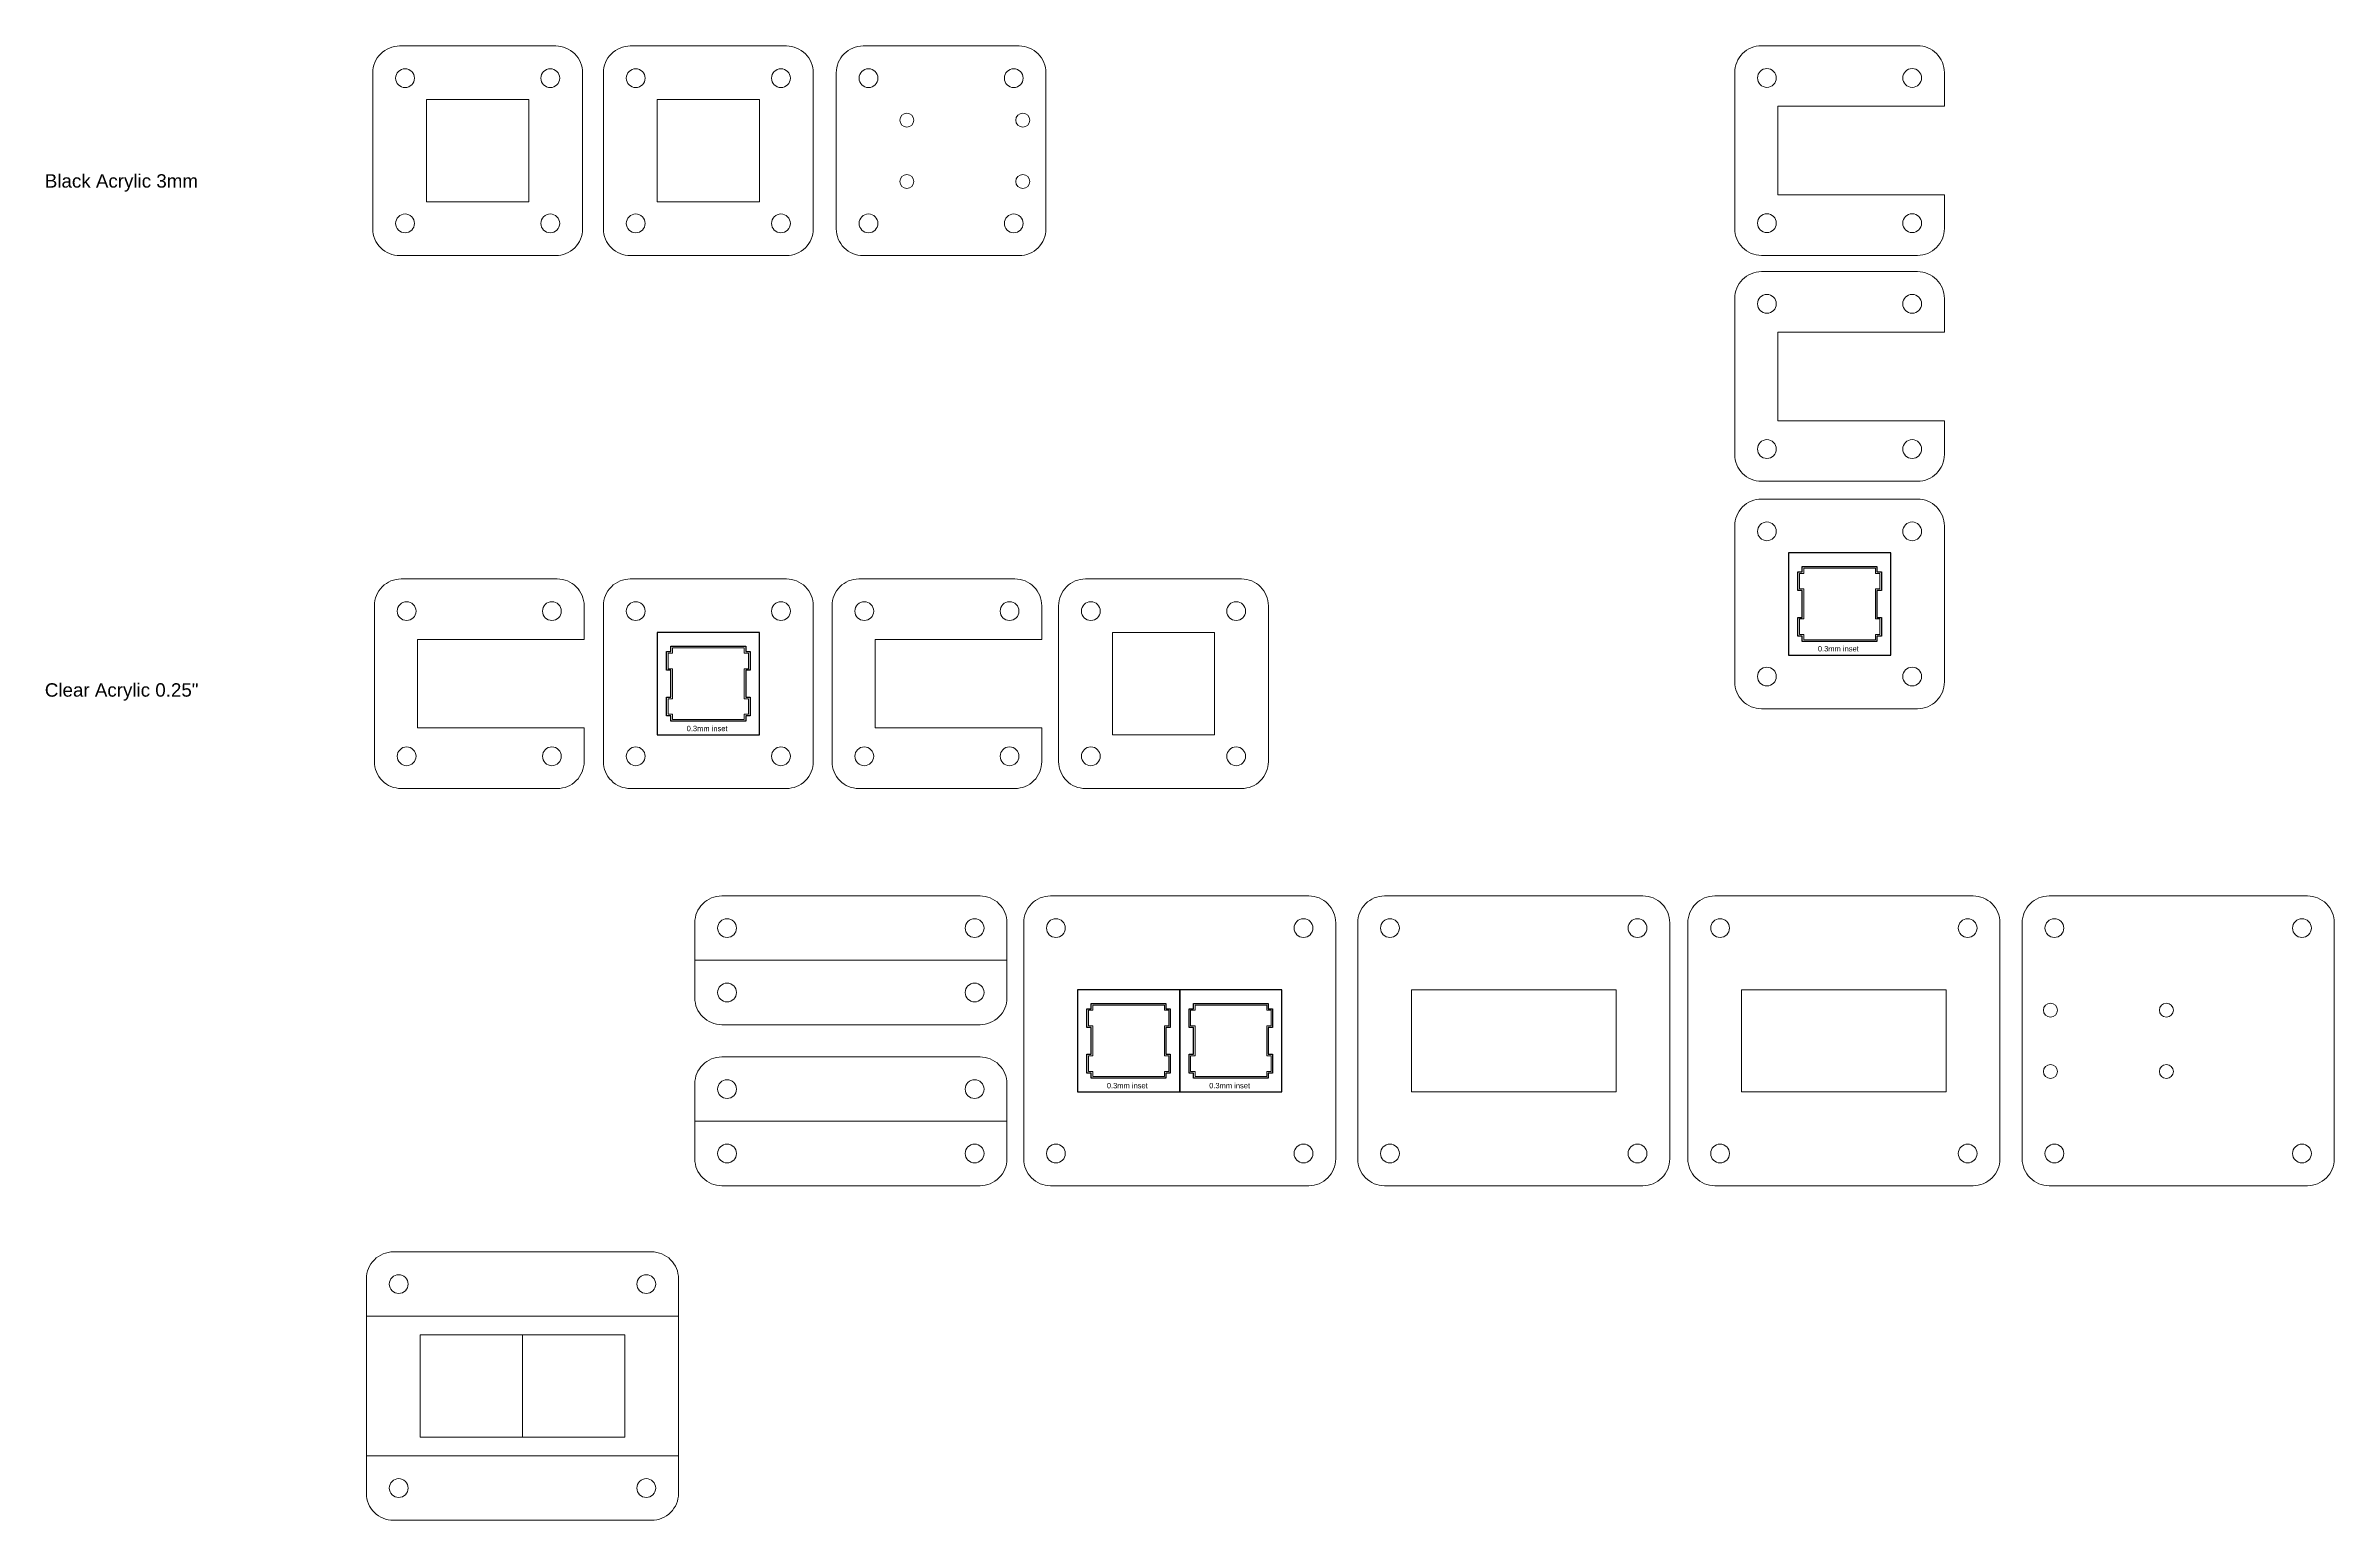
# Model space of a CAD drawing. Header units: millimetres. Extents: x -114 to 312, y -146 to 128.
import ezdxf

# ---------------------------------------------------------------- set-up
doc = ezdxf.new("R2010")
doc.units = ezdxf.units.MM
doc.layers.get('0').update_dxf_attribs({"color": 5})
doc.layers.add('Boxes', color=3, linetype='Continuous')
doc.layers.add('Hidden', color=6, linetype='Continuous')
doc.layers.add('Cuts', color=7, linetype='Continuous', lineweight=0)
doc.styles.get("Standard").update_dxf_attribs({"font": 'Arial.ttf'})

# ---------------------------------------------------------------- blocks, each defined once
blk = doc.blocks.new('Cherry Hole Inset')
at = {"layer": 'Cuts'}
blk.add_lwpolyline([(1.1114, 0.3), (1.1114, 1.2787), (0.3, 1.2787), (0.3, 4.1726), (1.1114, 4.1726), (1.1114, 9.7726), (0.3, 9.7726), (0.3, 12.6665), (1.1114, 12.6665), (1.1114, 13.6452), (14.4565, 13.6452), (14.4565, 12.6665), (15.2679, 12.6665), (15.2679, 9.7726), (14.4565, 9.7726), (14.4565, 4.1726), (15.2679, 4.1726), (15.2679, 1.2787), (14.4565, 1.2787), (14.4565, 0.3)], close=True, dxfattribs=at)
at = {"layer": 'Hidden'}
blk.add_lwpolyline([(0.8114, 0), (0.8114, 0.9787), (0, 0.9787), (0, 4.4726), (0.8114, 4.4726), (0.8114, 9.4726), (0, 9.4726), (0, 12.9665), (0.8114, 12.9665), (0.8114, 13.9452), (14.7565, 13.9452), (14.7565, 12.9665), (15.5679, 12.9665), (15.5679, 9.4726), (14.7565, 9.4726), (14.7565, 4.4726), (15.5679, 4.4726), (15.5679, 0.9787), (14.7565, 0.9787), (14.7565, 0)], close=True, dxfattribs=at)
blk = doc.blocks.new('Cherry Cutout 1')
at = {"layer": 'Boxes'}
blk.add_lwpolyline([(0, 0), (19.05, 0), (19.05, 19.05), (0, 19.05)], close=True, dxfattribs=at)
blk.add_blockref('Cherry Hole Inset', (1.74, 2.55))
at = {"layer": 'Hidden'}
blk.add_text('0.3mm inset', height=1, dxfattribs=at).set_placement((5.49, 0.68))

msp = doc.modelspace()

# ---------------------------------------------------------------- linework, layer by layer
at = {"layer": 'Cuts'}
for points in [[(-47.95, 89.28), (-18.9, 89.28, 0.414214), (-13.9, 94.28), (-13.9, 123.33, 0.414214), (-18.9, 128.33), (-47.95, 128.33, 0.414214), (-52.95, 123.33), (-52.95, 94.28, 0.414214)], [(-5, 89.28), (24.05, 89.28, 0.414214), (29.05, 94.28), (29.05, 123.33, 0.414214), (24.05, 128.33), (-5, 128.33, 0.414214), (-10, 123.33), (-10, 94.28, 0.414214)], [(38.34, 89.28), (67.39, 89.28, 0.414214), (72.39, 94.28), (72.39, 123.33, 0.414214), (67.39, 128.33), (38.34, 128.33, 0.414214), (33.34, 123.33), (33.34, 94.28, 0.414214)], [(205.63, 4.86), (234.68, 4.86, 0.414214), (239.68, 9.86), (239.68, 38.91, 0.414214), (234.68, 43.91), (205.63, 43.91, 0.414214), (200.63, 38.91), (200.63, 9.86, 0.414214)], [(-5, -10), (24.05, -10, 0.414214), (29.05, -5), (29.05, 24.05, 0.414214), (24.05, 29.05), (-5, 29.05, 0.414214), (-10, 24.05), (-10, -5, 0.414214)], [(79.75, -10), (108.8, -10, 0.414214), (113.8, -5), (113.8, 24.05, 0.414214), (108.8, 29.05), (79.75, 29.05, 0.414214), (74.75, 24.05), (74.75, -5, 0.414214)], [(73.24, -84), (121.34, -84, 0.414214), (126.34, -79), (126.34, -35, 0.414214), (121.34, -30), (73.24, -30, 0.414214), (68.24, -35), (68.24, -79, 0.414214)], [(135.44, -84), (183.54, -84, 0.414214), (188.54, -79), (188.54, -35, 0.414214), (183.54, -30), (135.44, -30, 0.414214), (130.44, -35), (130.44, -79, 0.414214)], [(196.91, -84), (245.01, -84, 0.414214), (250.01, -79), (250.01, -35, 0.414214), (245.01, -30), (196.91, -30, 0.414214), (191.91, -35), (191.91, -79, 0.414214)], [(259.16, -84), (307.26, -84, 0.414214), (312.26, -79), (312.26, -35, 0.414214), (307.26, -30), (259.16, -30, 0.414214), (254.16, -35), (254.16, -79, 0.414214)], [(-49.13, -146.32), (-1.03, -146.32, 0.414214), (3.97, -141.32), (3.97, -101.32, 0.414214), (-1.03, -96.32), (-49.13, -96.32, 0.414214), (-54.13, -101.32), (-54.13, -141.32, 0.414214)]]:
    msp.add_lwpolyline(points, format="xyb", close=True, dxfattribs=at)
for points in [[(239.68, 117.1), (239.68, 123.37, 0.414214), (234.68, 128.37), (205.63, 128.37, 0.414214), (200.63, 123.37), (200.63, 94.32, 0.414214), (205.63, 89.32), (234.68, 89.32, 0.414214), (239.68, 94.32), (239.68, 100.6)], [(239.68, 75.01), (239.68, 81.29, 0.414214), (234.68, 86.29), (205.63, 86.29, 0.414214), (200.63, 81.29), (200.63, 52.24, 0.414214), (205.63, 47.24), (234.68, 47.24, 0.414214), (239.68, 52.24), (239.68, 58.51)], [(-13.6, 17.78), (-13.6, 24.05, 0.414214), (-18.6, 29.05), (-47.65, 29.05, 0.414214), (-52.65, 24.05), (-52.65, -5, 0.414214), (-47.65, -10), (-18.6, -10, 0.414214), (-13.6, -5), (-13.6, 1.28)], [(71.61, 17.78), (71.61, 24.05, 0.414214), (66.61, 29.05), (37.56, 29.05, 0.414214), (32.56, 24.05), (32.56, -5, 0.414214), (37.56, -10), (66.61, -10, 0.414214), (71.61, -5), (71.61, 1.28)], [(65.11, -42), (65.11, -35, 0.414214), (60.11, -30), (12.01, -30, 0.414214), (7.01, -35), (7.01, -42)], [(7.01, -42), (7.01, -49, 0.414214), (12.01, -54), (60.11, -54, 0.414214), (65.11, -49), (65.11, -42)], [(65.11, -72), (65.11, -65, 0.414214), (60.11, -60), (12.01, -60, 0.414214), (7.01, -65), (7.01, -72)], [(7.01, -72), (7.01, -79, 0.414214), (12.01, -84), (60.11, -84, 0.414214), (65.11, -79), (65.11, -72)]]:
    msp.add_lwpolyline(points, format="xyb", dxfattribs=at)
for points in [[(-42.95, 99.28), (-23.9, 99.28), (-23.9, 118.33), (-42.95, 118.33)], [(0, 99.28), (19.05, 99.28), (19.05, 118.33), (0, 118.33)], [(84.75, 0), (103.8, 0), (103.8, 19.05), (84.75, 19.05)], [(-54.13, -134.32), (3.97, -134.32), (3.97, -108.32), (-54.13, -108.32)], [(-44.13, -130.84), (-25.08, -130.84), (-25.08, -111.79), (-44.13, -111.79)], [(-25.08, -130.84), (-6.03, -130.84), (-6.03, -111.79), (-25.08, -111.79)]]:
    msp.add_lwpolyline(points, close=True, dxfattribs=at)
for points in [[(239.68, 117.1), (208.68, 117.1), (208.68, 100.6), (239.68, 100.6)], [(239.68, 75.01), (208.68, 75.01), (208.68, 58.51), (239.68, 58.51)], [(-13.6, 17.78), (-44.6, 17.78), (-44.6, 1.28), (-13.6, 1.28)], [(71.61, 17.78), (40.61, 17.78), (40.61, 1.28), (71.61, 1.28)], [(65.11, -42), (7.01, -42)], [(7.01, -42), (65.11, -42)], [(68.24, -44), (68.24, -70)], [(126.34, -70), (126.34, -44)], [(130.44, -44), (130.44, -70)], [(188.54, -70), (188.54, -44)], [(191.91, -44), (191.91, -70)], [(250.01, -70), (250.01, -44)], [(254.16, -44), (254.16, -70)], [(312.26, -70), (312.26, -44)], [(159.49, -47.48), (140.44, -47.48), (140.44, -66.53), (159.49, -66.53)], [(159.49, -66.53), (178.54, -66.53), (178.54, -47.48), (159.49, -47.48)], [(220.96, -47.48), (201.91, -47.48), (201.91, -66.53), (220.96, -66.53)], [(220.96, -66.53), (240.01, -66.53), (240.01, -47.48), (220.96, -47.48)], [(7.01, -72), (65.11, -72)], [(65.11, -72), (7.01, -72)], [(7.01, -72), (65.11, -72)]]:
    msp.add_lwpolyline(points, dxfattribs=at)
for centre, radius in [((-46.95, 122.33), 1.75), ((-19.9, 122.33), 1.75), ((-4, 122.33), 1.75), ((23.05, 122.33), 1.75), ((39.34, 122.33), 1.75), ((66.39, 122.33), 1.75), ((206.63, 122.37), 1.75), ((233.68, 122.37), 1.75), ((46.48, 114.52), 1.3), ((68.07, 114.52), 1.3), ((46.48, 103.08), 1.3), ((68.07, 103.09), 1.3), ((-46.95, 95.28), 1.75), ((-19.9, 95.28), 1.75), ((-4, 95.28), 1.75), ((23.05, 95.28), 1.75), ((39.34, 95.28), 1.75), ((66.39, 95.28), 1.75), ((206.63, 95.32), 1.75), ((233.68, 95.32), 1.75), ((206.63, 80.29), 1.75), ((233.68, 80.29), 1.75), ((206.63, 53.24), 1.75), ((233.68, 53.24), 1.75), ((206.63, 37.91), 1.75), ((233.68, 37.91), 1.75), ((-46.65, 23.05), 1.75), ((-19.6, 23.05), 1.75), ((-4, 23.05), 1.75), ((23.05, 23.05), 1.75), ((38.56, 23.05), 1.75), ((65.61, 23.05), 1.75), ((80.75, 23.05), 1.75), ((107.8, 23.05), 1.75), ((206.63, 10.86), 1.75), ((233.68, 10.86), 1.75), ((-46.65, -4), 1.75), ((-19.6, -4), 1.75), ((-4, -4), 1.75), ((23.05, -4), 1.75), ((38.56, -4), 1.75), ((65.61, -4), 1.75), ((80.75, -4), 1.75), ((107.8, -4), 1.75), ((13.01, -36), 1.75), ((59.11, -36), 1.75), ((74.24, -36), 1.75), ((120.34, -36), 1.75), ((136.44, -36), 1.75), ((182.54, -36), 1.75), ((197.91, -36), 1.75), ((244.01, -36), 1.75), ((260.16, -36), 1.75), ((306.26, -36), 1.75), ((13.01, -48), 1.75), ((59.11, -48), 1.75), ((259.42, -51.29), 1.3), ((281.01, -51.29), 1.3), ((259.42, -62.72), 1.3), ((281.01, -62.72), 1.3), ((13.01, -66), 1.75), ((59.11, -66), 1.75), ((13.01, -78), 1.75), ((59.11, -78), 1.75), ((74.24, -78), 1.75), ((120.34, -78), 1.75), ((136.44, -78), 1.75), ((182.54, -78), 1.75), ((197.91, -78), 1.75), ((244.01, -78), 1.75), ((260.16, -78), 1.75), ((306.26, -78), 1.75), ((-48.13, -102.32), 1.75), ((-2.03, -102.32), 1.75), ((-48.13, -140.32), 1.75), ((-2.03, -140.32), 1.75)]:
    msp.add_circle(centre, radius, dxfattribs=at)

# ---------------------------------------------------------------- block references
for p in [(210.63, 14.86), (0, 0), (78.24, -66.53), (97.29, -66.53)]:
    msp.add_blockref('Cherry Cutout 1', p)

# ---------------------------------------------------------------- texts
at = {"layer": 'Hidden'}
for s, p in [('Black Acrylic 3mm', (-114.02, 101.94)), ('Clear Acrylic 0.25"', (-114.02, 7.11))]:
    msp.add_text(s, height=2.5, dxfattribs=at).set_placement(p)

doc.saveas('drawing.dxf')
